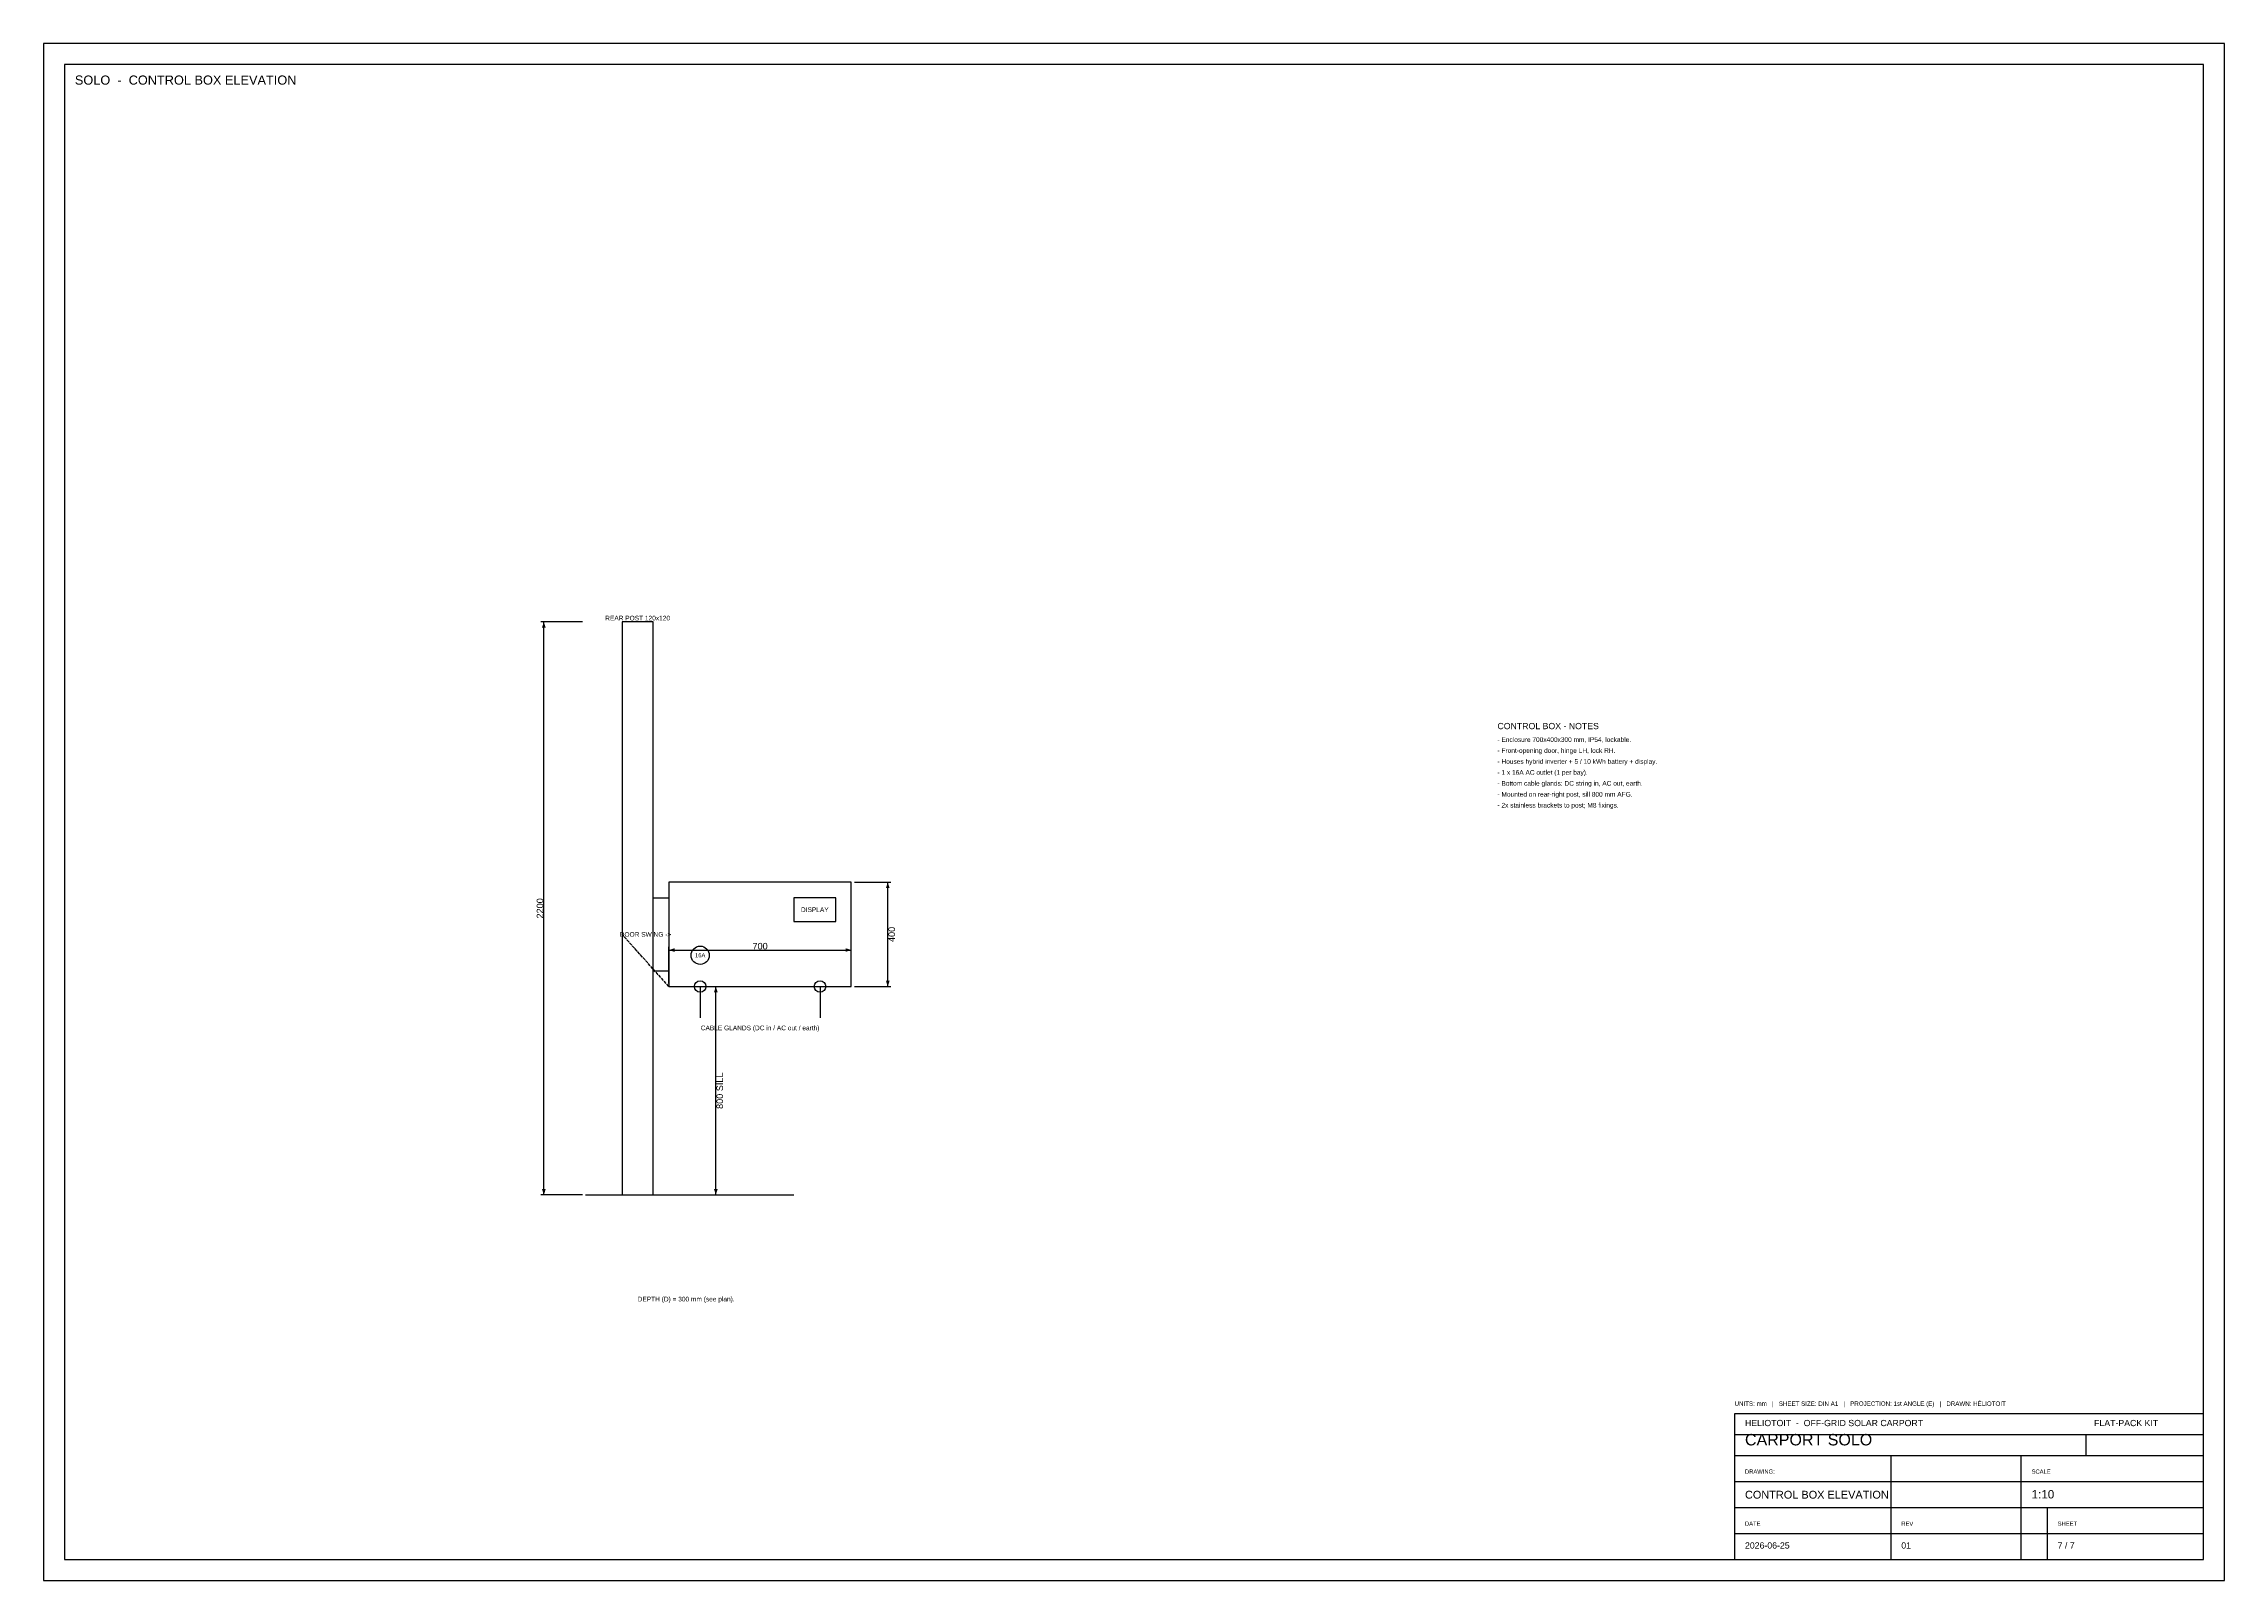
# Model space of a CAD drawing. Header units: millimetres. Extents: x 2 to 839, y 2 to 592.
import ezdxf
from ezdxf.enums import TextEntityAlignment as Align

# ---------------------------------------------------------------- set-up
doc = ezdxf.new("R2010")
doc.units = ezdxf.units.MM
doc.linetypes.add('DASHED', pattern=[1.524, 1.27, -0.254])
for name, color, linetype in [('ANCHOR', 1, 'CONTINUOUS'), ('BORDER', 7, 'CONTINUOUS'), ('CTRLBOX', 30, 'CONTINUOUS'), ('DIM', 8, 'CONTINUOUS'), ('GROUND', 8, 'CONTINUOUS'), ('HIDDEN', 252, 'DASHED'), ('STRUCT', 5, 'CONTINUOUS'), ('TEXT', 7, 'CONTINUOUS'), ('TITLE', 7, 'CONTINUOUS')]:
    doc.layers.add(name, color=color, linetype=linetype)
doc.styles.add('ARIAL', font='arial.ttf')

msp = doc.modelspace()

# ---------------------------------------------------------------- linework, layer by layer
at = {"layer": 'ANCHOR'}
for p, q in [((254, 230), (254, 218)), ((300, 230), (300, 218))]:
    msp.add_line(p, q, dxfattribs=at)
for centre in [(254, 230), (300, 230)]:
    msp.add_circle(centre, 2.2, dxfattribs=at)
at = {"layer": 'BORDER'}
for points in [[(2, 2), (839, 2), (839, 592), (2, 592)], [(10, 10), (831, 10), (831, 584), (10, 584)]]:
    msp.add_lwpolyline(points, close=True, dxfattribs=at)
at = {"layer": 'CTRLBOX'}
msp.add_lwpolyline([(242, 230), (312, 230), (312, 270), (242, 270)], close=True, dxfattribs=at)
at = {"layer": 'DIM'}
for p, q in [((208.8, 370), (192.8, 370)), ((194, 150), (194, 370)), ((313.2, 270), (327.2, 270)), ((326, 230), (326, 270)), ((242, 231.2), (242, 245.2)), ((242, 244), (312, 244)), ((312, 231.2), (312, 245.2)), ((243.2, 230), (261.2, 230)), ((260, 150), (260, 230)), ((313.2, 230), (327.2, 230)), ((208.8, 150), (192.8, 150)), ((243.2, 150), (261.2, 150))]:
    msp.add_line(p, q, dxfattribs=at)
for points in [[(194, 370), (193.296, 367.8), (194.704, 367.8)], [(326, 270), (325.296, 267.8), (326.704, 267.8)], [(242, 244), (244.2, 243.296), (244.2, 244.704)], [(312, 244), (309.8, 244.704), (309.8, 243.296)], [(260, 230), (259.296, 227.8), (260.704, 227.8)], [(326, 230), (326.704, 232.2), (325.296, 232.2)], [(194, 150), (194.704, 152.2), (193.296, 152.2)], [(260, 150), (260.704, 152.2), (259.296, 152.2)]]:
    msp.add_solid(points, dxfattribs=at)
at = {"layer": 'GROUND'}
msp.add_line((210, 150), (290, 150), dxfattribs=at)
at = {"layer": 'HIDDEN'}
msp.add_line((242, 230), (224, 250), dxfattribs=at)
at = {"layer": 'STRUCT'}
for p, q in [((236, 264), (242, 264)), ((236, 236), (242, 236))]:
    msp.add_line(p, q, dxfattribs=at)
for points in [[(224, 150), (236, 150), (236, 370), (224, 370)], [(290, 255), (306, 255), (306, 264), (290, 264)]]:
    msp.add_lwpolyline(points, close=True, dxfattribs=at)
msp.add_circle((254, 242), 3.5, dxfattribs=at)
at = {"layer": 'TITLE'}
for p, q in [((651, 58), (831, 58)), ((786, 50), (786, 58)), ((651, 50), (831, 50)), ((711, 50), (711, 10)), ((761, 10), (761, 50)), ((651, 40), (831, 40)), ((651, 30), (831, 30)), ((771, 30), (771, 10)), ((651, 20), (831, 20))]:
    msp.add_line(p, q, dxfattribs=at)
msp.add_lwpolyline([(651, 10), (831, 10), (831, 66), (651, 66)], close=True, dxfattribs=at)

# ---------------------------------------------------------------- texts
at = {"layer": 'TEXT', "style": 'ARIAL'}
for s, height, p in [('SOLO  -  CONTROL BOX ELEVATION', 3.5, (14, 578)), ('CONTROL BOX - NOTES', 2.4, (560, 330)), ('- Enclosure 700x400x300 mm, IP54, lockable.', 1.8, (560, 324.8)), ('- Front-opening door, hinge LH, lock RH.', 1.8, (560, 320.6)), ('- Houses hybrid inverter + 5 / 10 kWh battery + display.', 1.8, (560, 316.4)), ('- 1 x 16A AC outlet (1 per bay).', 1.8, (560, 312.2)), ('- Bottom cable glands: DC string in, AC out, earth.', 1.8, (560, 308)), ('- Mounted on rear-right post, sill 800 mm AFG.', 1.8, (560, 303.8)), ('- 2x stainless brackets to post; M8 fixings.', 1.8, (560, 299.6)), ('DEPTH (D) = 300 mm (see plan).', 1.8, (230, 110))]:
    msp.add_text(s, height=height, dxfattribs=at).set_placement(p, align=Align.MIDDLE_LEFT)
msp.add_text('REAR POST 120x120', height=1.8, dxfattribs=at).set_placement((230, 370), align=Align.BOTTOM_CENTER)
for s, p in [('2200', (192.5, 260)), ('400', (327.5, 250)), ('800 SILL', (261.5, 190))]:
    msp.add_text(s, height=2.5, rotation=90, dxfattribs=at).set_placement(p, align=Align.MIDDLE_CENTER)
for s, height, p in [('DISPLAY', 1.8, (298, 259.5)), ('DOOR SWING ->', 1.8, (233, 250)), ('16A', 1.6, (254, 242)), ('700', 2.5, (277, 245.5))]:
    msp.add_text(s, height=height, dxfattribs=at).set_placement(p, align=Align.MIDDLE_CENTER)
msp.add_text('CABLE GLANDS (DC in / AC out / earth)', height=1.8, dxfattribs=at).set_placement((277, 215), align=Align.TOP_CENTER)
for s, height, p in [('UNITS: mm   |   SHEET SIZE: DIN A1   |   PROJECTION: 1st ANGLE (E)   |   DRAWN: HÉLIOTOIT', 1.7, (651, 68.5)), ('HELIOTOIT  -  OFF-GRID SOLAR CARPORT', 2.4, (655, 60.5)), ('FLAT-PACK KIT', 2.4, (789, 60.5)), ('CARPORT SOLO', 4.4, (655, 52.5)), ('DRAWING:', 1.6, (655, 42.5)), ('SCALE', 1.6, (765, 42.5)), ('CONTROL BOX ELEVATION', 3, (655, 32.5)), ('1:10', 3.2, (765, 32.5)), ('DATE', 1.6, (655, 22.5)), ('REV', 1.6, (715, 22.5)), ('SHEET', 1.6, (775, 22.5)), ('7 / 7', 2.4, (775, 13.5)), ('2026-06-25', 2.4, (655, 13.5)), ('01', 2.4, (715, 13.5))]:
    msp.add_text(s, height=height, dxfattribs=at).set_placement(p, align=Align.BOTTOM_LEFT)

doc.saveas('drawing.dxf')
